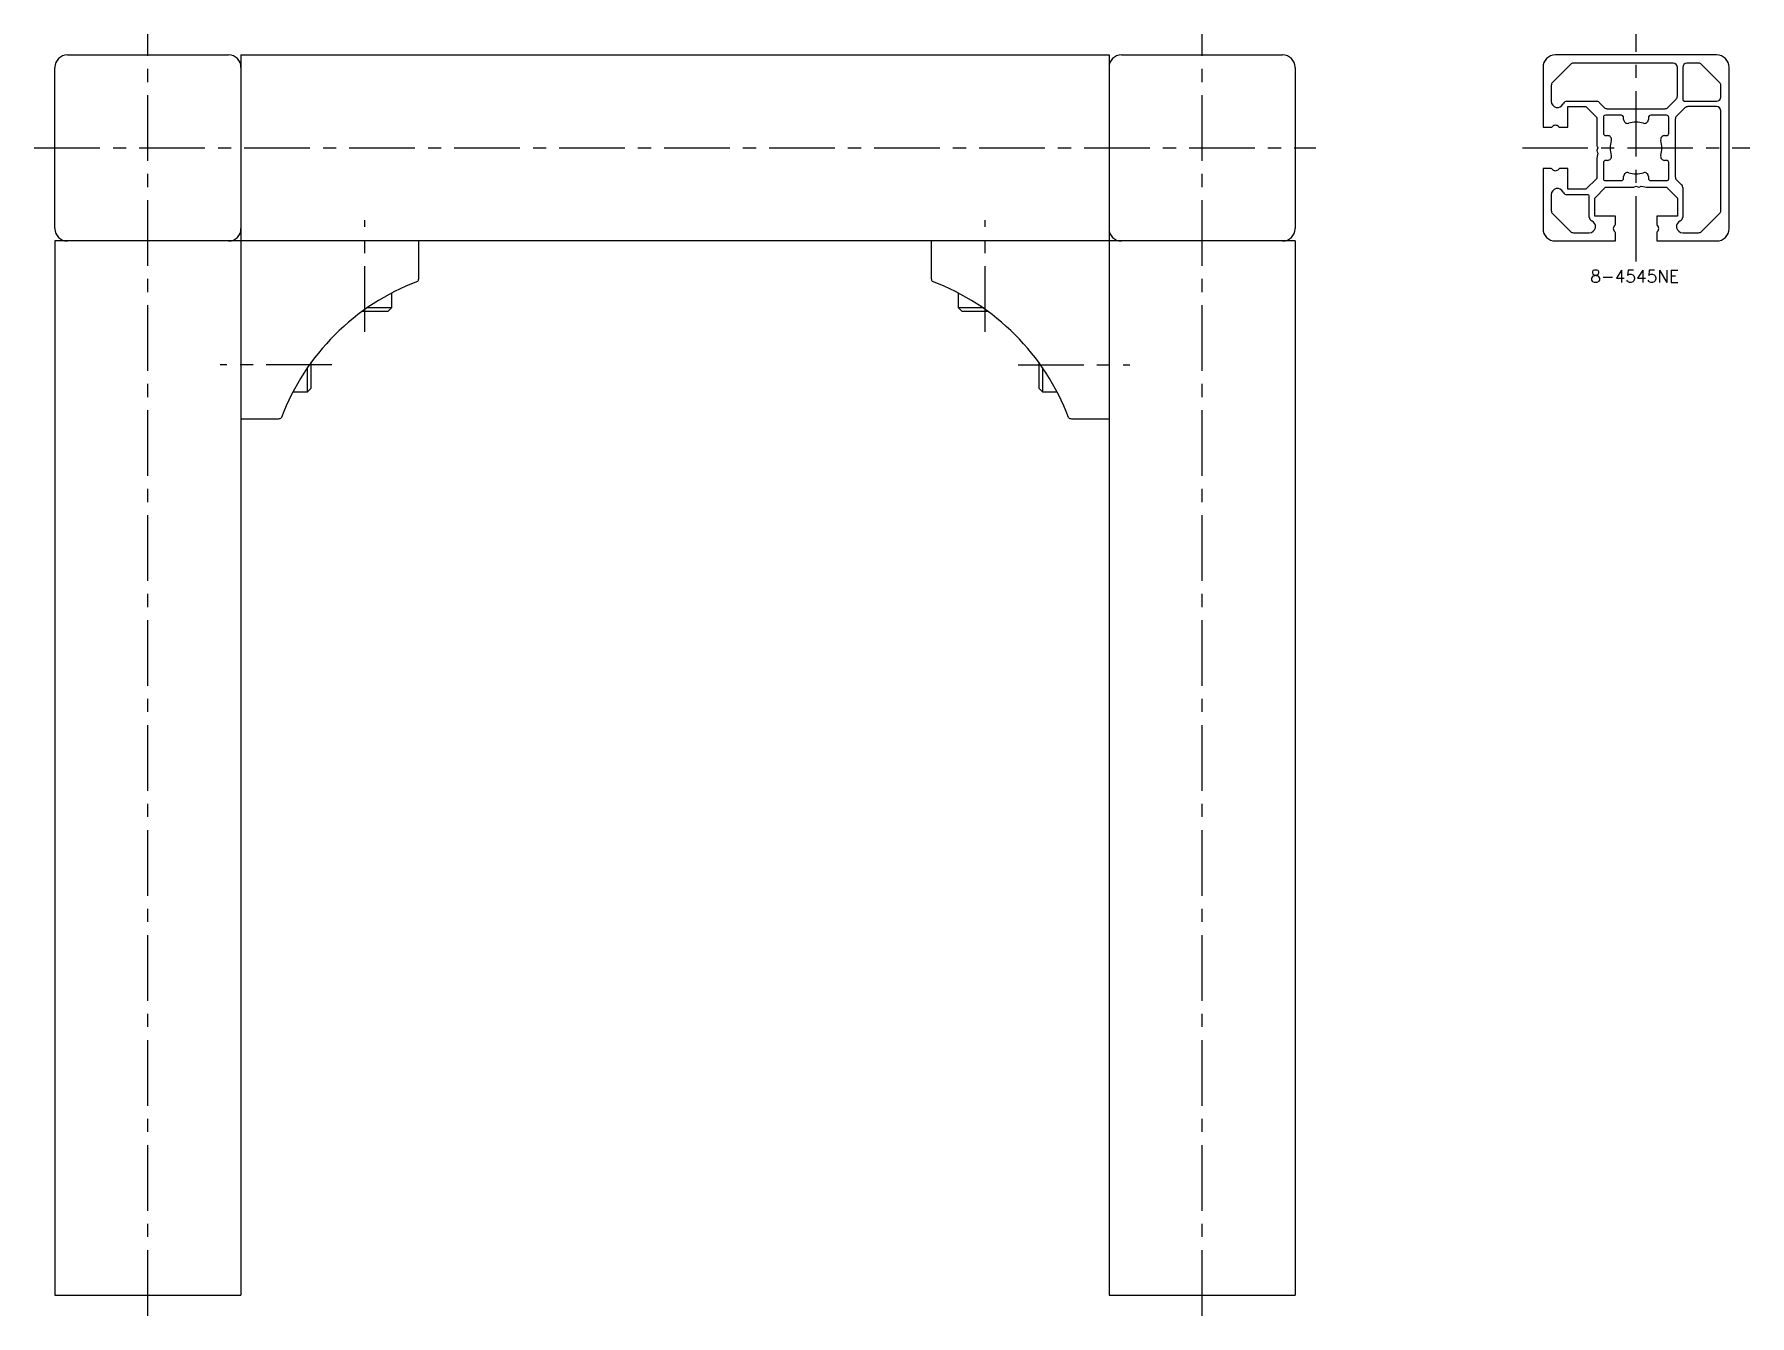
# Model space of a CAD drawing. Extents: x -5 to 1076, y -8 to 675.
# Drawn here: x 661 to 1076, y 5 to 315 of the extents above; entities that cross this region are included whole.
import ezdxf

# ---------------------------------------------------------------- set-up
doc = ezdxf.new("R2010")
doc.units = 0
doc.header["$LTSCALE"] = 0.5
doc.linetypes.add('CENTER', pattern=[50.8, 31.75, -6.35, 6.35, -6.35])
for name, color, linetype in [('MSM_CENTER', 1, 'CENTER'), ('MSM_CONTINUOUS', 7, 'CONTINUOUS'), ('MSM_PART_NUMBER', 7, 'CONTINUOUS')]:
    doc.layers.add(name, color=color, linetype=linetype)
doc.styles.get("Standard").update_dxf_attribs({"font": 'txt.shx', "height": 3, "bigfont": 'bigfont.shx'})

# ---------------------------------------------------------------- blocks, each defined once
blk = doc.blocks.new('*U10')
at = {"layer": 'MSM_PART_NUMBER'}
blk.add_text('8-4545NE', height=3, dxfattribs=at).set_placement((1037.44, 254.97))

msp = doc.modelspace()

# ---------------------------------------------------------------- linework, layer by layer
at = {"layer": 'MSM_CENTER'}
for p, q in [((688.5, 5), (688.5, 315)), ((943.5, 5), (943.5, 315)), ((1048.5, 260), (1048.5, 315)), ((661, 287.5), (971, 287.5)), ((1021, 287.5), (1076, 287.5)), ((741, 243), (741, 270)), ((891, 243), (891, 270)), ((733, 235), (706, 235)), ((899, 235), (926, 235))]:
    msp.add_line(p, q, dxfattribs=at)
at = {"layer": 'MSM_CONTINUOUS'}
for p, q in [((669, 310), (708, 310)), ((711, 310), (711, 10)), ((711, 310), (921, 310)), ((921, 310), (921, 10)), ((924, 310), (963, 310)), ((1032.65, 307.71), (1028.29, 303.35)), ((1068, 310), (1029, 310)), ((1057.5, 308), (1033.35, 308)), ((1063.65, 308), (1060.8, 308)), ((1068.71, 303.35), (1064.35, 307.71)), ((666, 268), (666, 307)), ((966, 307), (966, 268)), ((1026, 307), (1026, 292.5)), ((1058.5, 300.04), (1058.5, 307)), ((1059.8, 307), (1059.8, 299.3)), ((1071, 268), (1071, 307)), ((1028, 302.65), (1028, 298.8)), ((1056.17, 297.29), (1058.21, 299.33)), ((1069, 299.8), (1069, 302.65)), ((1031.79, 298.8), (1038.91, 298.8)), ((1032, 292.5), (1032, 297.5)), ((1032, 297.5), (1036.38, 297.5)), ((1036.38, 297.5), (1039, 294.88)), ((1039, 294.88), (1039, 288.15)), ((1039.61, 298.51), (1040.83, 297.29)), ((1040.6, 294.9), (1040.6, 291.05)), ((1044.95, 295.4), (1041.1, 295.4)), ((1041.54, 297), (1055.46, 297)), ((1045.5, 294.4), (1045.5, 294.85)), ((1051.5, 294.85), (1051.5, 294.4)), ((1055.9, 295.4), (1052.05, 295.4)), ((1056.4, 291.05), (1056.4, 294.9)), ((1060.33, 297.21), (1058.29, 295.17)), ((1060.3, 298.8), (1068, 298.8)), ((1068, 297.5), (1061.04, 297.5)), ((1069, 272.35), (1069, 296.5)), ((1026, 292.5), (1027.98, 292.5)), ((1030.02, 292.5), (1032, 292.5)), ((1041.15, 290.5), (1041.6, 290.5)), ((1055.4, 290.5), (1055.85, 290.5)), ((1058, 294.46), (1058, 280.54)), ((1039.07, 287.9), (1039.3, 287.5)), ((1039.3, 287.5), (1039.07, 287.1)), ((1039.07, 286.6), (1039.26, 286.27)), ((1027.98, 282.5), (1026, 282.5)), ((1026, 282.5), (1026, 268)), ((1032, 282.5), (1030.02, 282.5)), ((1032, 277.5), (1032, 282.5)), ((1039.26, 286.27), (1039, 285)), ((1039, 285), (1039, 280.12)), ((1040.6, 283.95), (1040.6, 280.1)), ((1041.6, 284.5), (1041.15, 284.5)), ((1055.85, 284.5), (1055.4, 284.5)), ((1056.4, 280.1), (1056.4, 283.95)), ((1039, 280.12), (1036.38, 277.5)), ((1041.1, 279.6), (1044.95, 279.6)), ((1045.5, 280.15), (1045.5, 280.6)), ((1048.1, 278.07), (1048.5, 278.3)), ((1048.5, 278.3), (1048.9, 278.07)), ((1049.4, 278.07), (1049.73, 278.26)), ((1049.73, 278.26), (1051, 278)), ((1051.5, 280.6), (1051.5, 280.15)), ((1052.05, 279.6), (1055.9, 279.6)), ((1058.29, 279.83), (1059.51, 278.61)), ((1028, 276.2), (1028, 272.35)), ((1036.7, 276.2), (1031.79, 276.2)), ((1036.38, 277.5), (1032, 277.5)), ((1037.2, 270.79), (1037.2, 275.7)), ((1038.5, 275.38), (1041.12, 278)), ((1038.5, 271), (1038.5, 275.38)), ((1041.12, 278), (1047.85, 278)), ((1051, 278), (1055.88, 278)), ((1055.88, 278), (1058.5, 275.38)), ((1058.5, 275.38), (1058.5, 271)), ((1059.8, 277.91), (1059.8, 270.79)), ((1028.29, 271.65), (1032.65, 267.29)), ((1043.5, 271), (1038.5, 271)), ((1043.5, 269.02), (1043.5, 271)), ((1058.5, 271), (1053.5, 271)), ((1053.5, 271), (1053.5, 269.02)), ((1064.35, 267.29), (1068.71, 271.65)), ((1033.35, 267), (1037.2, 267)), ((1043.5, 265), (1043.5, 266.98)), ((1053.5, 266.98), (1053.5, 265)), ((1059.8, 267), (1063.65, 267)), ((966, 265), (666, 265)), ((666, 265), (666, 10)), ((754, 255.91), (754, 265)), ((878, 265), (878, 255.91)), ((966, 265), (966, 10)), ((1029, 265), (1043.5, 265)), ((1053.5, 265), (1068, 265)), ((747.5, 248.87), (747.5, 252.42)), ((884.5, 252.42), (884.5, 248.87)), ((740.39, 248), (746.63, 248)), ((741.61, 248.87), (747.5, 248.87)), ((746.63, 248), (747.5, 248.87)), ((884.5, 248.87), (885.37, 248)), ((884.5, 248.87), (890.39, 248.87)), ((885.37, 248), (891.61, 248)), ((727.13, 228.5), (727.13, 234.39)), ((728, 229.37), (728, 235.61)), ((904, 235.61), (904, 229.37)), ((904.87, 234.39), (904.87, 228.5)), ((723.58, 228.5), (727.13, 228.5)), ((727.13, 228.5), (728, 229.37)), ((904, 229.37), (904.87, 228.5)), ((904.87, 228.5), (908.42, 228.5)), ((711, 222), (720.09, 222)), ((911.91, 222), (921, 222)), ((666, 10), (711, 10)), ((921, 10), (966, 10))]:
    msp.add_line(p, q, dxfattribs=at)
for centre, radius, start, end in [((669, 307), 3, 90, 180), ((708, 307), 3, 0, 90), ((924, 307), 3, 90, 180), ((963, 307), 3, 0, 90), ((1029, 307), 3, 90, 180), ((1033.35, 307), 1, 90, 135), ((1057.5, 307), 1, 0, 90), ((1060.8, 307), 1, 90, 180), ((1063.65, 307), 1, 45, 90), ((1068, 307), 3, 0, 90), ((1029, 302.65), 1, 135, 180), ((1068, 302.65), 1, 0, 45), ((1029.5, 298.8), 1.5, 180, 336.4218), ((1031.79, 297.8), 1, 90, 156.4218), ((1038.91, 297.8), 1, 45, 90), ((1057.5, 300.04), 1, 315, 0), ((1060.3, 299.3), 0.5, 180, 270), ((1068, 299.8), 1, 270, 0), ((1041.1, 294.9), 0.5, 90, 180), ((1041.54, 298), 1, 225, 270), ((1044.95, 294.85), 0.55, 0, 90), ((1052.05, 294.85), 0.55, 90, 180), ((1055.46, 298), 1, 270, 315), ((1055.9, 294.9), 0.5, 0, 90), ((1059, 294.46), 1, 135, 180), ((1061.04, 296.5), 1, 90, 135), ((1068, 296.5), 1, 0, 90), ((1027.98, 292.8), 0.3, 270, 322.0201), ((1029, 292), 1, 37.9799, 142.0201), ((1030.02, 292.8), 0.3, 217.9799, 270), ((1041.15, 291.05), 0.55, 180, 270), ((1046.45, 294.4), 0.95, 180, 286.5422), ((1048.5, 287.5), 6.25, 73.4578, 106.5422), ((1050.55, 294.4), 0.95, 253.4578, 0), ((1055.85, 291.05), 0.55, 270, 0), ((1039.5, 288.15), 0.5, 180, 210), ((1039.5, 286.85), 0.5, 150, 210), ((1041.6, 289.55), 0.95, 343.4578, 90), ((1048.5, 287.5), 6.25, 163.4578, 196.5422), ((1055.4, 289.55), 0.95, 90, 196.5422), ((1048.5, 287.5), 6.25, 343.4578, 16.5422), ((1027.98, 282.2), 0.3, 37.9799, 90), ((1029, 283), 1, 217.9799, 322.0201), ((1030.02, 282.2), 0.3, 90, 142.0201), ((1041.15, 283.95), 0.55, 90, 180), ((1041.6, 285.45), 0.95, 270, 16.5422), ((1055.4, 285.45), 0.95, 163.4578, 270), ((1055.85, 283.95), 0.55, 0, 90), ((1041.1, 280.1), 0.5, 180, 270), ((1044.95, 280.15), 0.55, 270, 0), ((1046.45, 280.6), 0.95, 73.4578, 180), ((1048.5, 287.5), 6.25, 253.4578, 286.5422), ((1047.85, 278.5), 0.5, 270, 300), ((1049.15, 278.5), 0.5, 240, 300), ((1050.55, 280.6), 0.95, 0, 106.5422), ((1052.05, 280.15), 0.55, 180, 270), ((1055.9, 280.1), 0.5, 270, 0), ((1059, 280.54), 1, 180, 225), ((1058.8, 277.91), 1, 0, 45), ((1029.5, 276.2), 1.5, 23.5782, 180), ((1031.79, 277.2), 1, 203.5782, 270), ((1036.7, 275.7), 0.5, 0, 90), ((1029, 272.35), 1, 180, 225), ((1038.2, 270.79), 1, 180, 246.4218), ((1037.2, 268.5), 1.5, 270, 66.4218), ((1059.8, 268.5), 1.5, 113.5782, 270), ((1058.8, 270.79), 1, 293.5782, 0), ((1068, 272.35), 1, 315, 0), ((669, 268), 3, 180, 270), ((708, 268), 3, 270, 0), ((924, 268), 3, 180, 270), ((963, 268), 3, 270, 0), ((1029, 268), 3, 180, 270), ((1033.35, 268), 1, 225, 270), ((1044, 268), 1, 127.9799, 232.0201), ((1043.2, 269.02), 0.3, 307.9799, 0), ((1043.2, 266.98), 0.3, 0, 52.0201), ((1053.8, 269.02), 0.3, 180, 232.0201), ((1053.8, 266.98), 0.3, 127.9799, 180), ((1053, 268), 1, 307.9799, 52.0201), ((1063.65, 268), 1, 270, 315), ((1068, 268), 3, 270, 0), ((773.78, 202.22), 56.67, 110.7505, 159.2495), ((753, 255.91), 1, 315, 0), ((879, 255.91), 1, 180, 225), ((858.22, 202.22), 56.67, 20.7505, 69.2495), ((720.09, 223), 1, 270, 315), ((911.91, 223), 1, 225, 270)]:
    msp.add_arc(centre, radius, start, end, dxfattribs=at)

# ---------------------------------------------------------------- block references
msp.add_blockref('*U10', (0, 0), dxfattribs=at)

doc.saveas('drawing.dxf')
